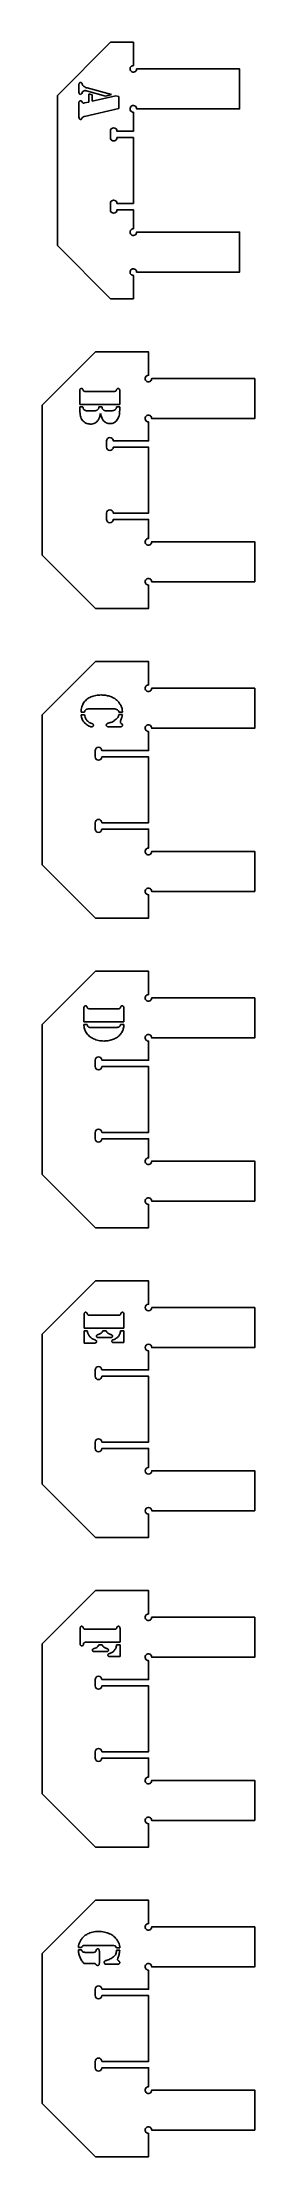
# Model space of a CAD drawing. Header units: inches. Extents: x -50 to -46, y -40.7 to -1.
import ezdxf

# ---------------------------------------------------------------- set-up
doc = ezdxf.new("R2010")
doc.units = ezdxf.units.IN
doc.layers.get('0').update_dxf_attribs({"linetype": 'CONTINUOUS'})

msp = doc.modelspace()

# ---------------------------------------------------------------- linework, layer by layer
for p, q in [((-49.309, -1.938), (-49.309, -1.798)), ((-49.245, -1.941), (-49.254, -1.96)), ((-48.812, -2.01), (-49.167, -1.913)), ((-49.151, -1.858), (-48.698, -1.982)), ((-49.125, -2.122), (-49.125, -1.969)), ((-49.125, -1.969), (-49.059, -1.984)), ((-49.059, -1.984), (-49.059, -2.107)), ((-48.698, -1.982), (-48.812, -2.01)), ((-49.309, -2.408), (-49.309, -2.134)), ((-49.204, -2.14), (-49.125, -2.122)), ((-48.559, -2.241), (-49.204, -2.394)), ((-49.059, -2.107), (-48.613, -2.006)), ((-48.613, -2.006), (-48.559, -2.02)), ((-48.559, -2.02), (-48.559, -2.241)), ((-49.292, -7.799), (-49.292, -7.54)), ((-48.542, -7.54), (-48.542, -7.799)), ((-48.542, -7.799), (-49.292, -7.799)), ((-49.292, -7.909), (-49.292, -7.844)), ((-49.292, -7.844), (-49.234, -7.844)), ((-49.192, -7.555), (-48.642, -7.555)), ((-49.149, -7.919), (-49.024, -7.919)), ((-48.932, -7.845), (-48.875, -7.845)), ((-48.811, -7.919), (-48.686, -7.919)), ((-48.602, -7.844), (-48.542, -7.844)), ((-48.542, -7.844), (-48.542, -7.907)), ((-49.203, -13.582), (-49.27, -13.582)), ((-49.27, -13.627), (-49.203, -13.627)), ((-48.653, -13.517), (-49.13, -13.517)), ((-48.525, -13.854), (-48.754, -13.854)), ((-48.49, -13.582), (-48.557, -13.582)), ((-48.557, -13.625), (-48.491, -13.625)), ((-48.517, -13.791), (-48.504, -13.798)), ((-48.49, -13.569), (-48.49, -13.582)), ((-49.215, -19.393), (-49.215, -19.134)), ((-48.465, -19.393), (-49.215, -19.393)), ((-49.215, -19.442), (-49.156, -19.442)), ((-49.115, -19.149), (-48.565, -19.149)), ((-48.526, -19.442), (-48.465, -19.442)), ((-48.465, -19.134), (-48.465, -19.393)), ((-49.058, -19.504), (-48.624, -19.504)), ((-49.211, -25.149), (-49.211, -24.89)), ((-49.111, -24.905), (-48.561, -24.905)), ((-48.461, -24.89), (-48.461, -25.149)), ((-48.461, -25.149), (-49.211, -25.149)), ((-49.211, -25.427), (-49.211, -25.198)), ((-49.211, -25.198), (-49.152, -25.198)), ((-48.725, -25.325), (-48.934, -25.325)), ((-48.861, -25.195), (-48.797, -25.195)), ((-48.525, -25.198), (-48.461, -25.198)), ((-48.461, -25.198), (-48.461, -25.419)), ((-49.017, -25.427), (-49.211, -25.427)), ((-48.461, -25.419), (-48.656, -25.419)), ((-49.286, -31.065), (-49.286, -30.787)), ((-49.186, -30.802), (-48.636, -30.802)), ((-48.536, -30.787), (-48.536, -31.046)), ((-48.536, -31.046), (-49.182, -31.046)), ((-48.8, -31.221), (-49.009, -31.221)), ((-48.936, -31.092), (-48.873, -31.092)), ((-48.536, -31.316), (-48.728, -31.316)), ((-48.601, -31.094), (-48.536, -31.094)), ((-48.536, -31.094), (-48.536, -31.316)), ((-49.258, -36.776), (-49.32, -36.776)), ((-49.32, -36.823), (-49.258, -36.823)), ((-48.679, -36.738), (-49.19, -36.738)), ((-49.19, -36.869), (-49.03, -36.869)), ((-48.925, -36.851), (-48.925, -37.07)), ((-48.541, -36.786), (-48.602, -36.786)), ((-48.601, -36.831), (-48.541, -36.831)), ((-49.026, -37.079), (-49.214, -37.079)), ((-48.578, -37.09), (-48.791, -37.09))]:
    msp.add_line(p, q)
for points in [[(-48.718, -4.144, 1), (-48.593, -4.144), (-48.285, -4.144), (-48.285, -4.503, 2.414214), (-48.223, -4.565), (-46.285, -4.565), (-46.285, -5.315), (-48.223, -5.315, 2.414214), (-48.285, -5.378), (-48.285, -5.815), (-48.715, -5.815), (-49.715, -4.815), (-49.715, -2), (-48.715, -1), (-48.285, -1), (-48.285, -1.438, 2.414214), (-48.223, -1.5), (-46.285, -1.5), (-46.285, -2.25), (-48.223, -2.25, 2.414214), (-48.285, -2.313), (-48.285, -2.671), (-48.593, -2.671, 1), (-48.718, -2.671), (-48.718, -2.79, 1), (-48.593, -2.79), (-48.285, -2.79), (-48.285, -4.026), (-48.593, -4.026, 1), (-48.718, -4.026)], [(-48.788, -9.959, 1), (-48.663, -9.959), (-48, -9.959), (-48, -10.318, 2.414216), (-47.938, -10.381), (-46, -10.381), (-46, -11.131), (-47.938, -11.131, 2.414216), (-48, -11.193), (-48, -11.631), (-49, -11.631), (-50, -10.631), (-50, -7.815), (-49, -6.815), (-48, -6.815), (-48, -7.253, 2.414216), (-47.938, -7.315), (-46, -7.315), (-46, -8.065), (-47.938, -8.065, 2.414216), (-48, -8.128), (-48, -8.487), (-48.663, -8.487, 1), (-48.788, -8.487), (-48.788, -8.605, 1), (-48.663, -8.605), (-48, -8.605), (-48, -9.841), (-48.663, -9.841, 1), (-48.788, -9.841)], [(-48.878, -15.656, 1), (-49.003, -15.656), (-49.003, -15.774, 1), (-48.878, -15.774), (-48, -15.774), (-48, -16.133, 2.414216), (-47.938, -16.196), (-46, -16.196), (-46, -16.946), (-47.938, -16.946, 2.414216), (-48, -17.008), (-48, -17.446), (-49, -17.446), (-50, -16.446), (-50, -13.631), (-49, -12.631), (-48, -12.631), (-48, -13.068, 2.414216), (-47.938, -13.131), (-46, -13.131), (-46, -13.881), (-47.938, -13.881, 2.414216), (-48, -13.943), (-48, -14.302), (-48.878, -14.302, 1), (-49.003, -14.302), (-49.003, -14.42, 1), (-48.878, -14.42), (-48, -14.42), (-48, -15.656)], [(-49.003, -20.235, 1), (-48.878, -20.235), (-48, -20.235), (-48, -21.472), (-48.878, -21.472, 1), (-49.003, -21.472), (-49.003, -21.59, 1), (-48.878, -21.59), (-48, -21.59), (-48, -21.949, 2.414215), (-47.938, -22.011), (-46, -22.011), (-46, -22.761), (-47.938, -22.761, 2.414215), (-48, -22.824), (-48, -23.261), (-49, -23.261), (-50, -22.261), (-50, -19.446), (-49, -18.446), (-48, -18.446), (-48, -18.883, 2.414215), (-47.938, -18.946), (-46, -18.946), (-46, -19.696), (-47.938, -19.696, 2.414215), (-48, -19.758), (-48, -20.117), (-48.878, -20.117, 1), (-49.003, -20.117)], [(-48.878, -25.933, 1), (-49.003, -25.933), (-49.003, -26.051, 1), (-48.878, -26.051), (-48, -26.051), (-48, -27.287), (-48.878, -27.287, 1), (-49.003, -27.287), (-49.003, -27.405, 1), (-48.878, -27.405), (-48, -27.405), (-48, -27.764, 2.414213), (-47.938, -27.826), (-46, -27.826), (-46, -28.576), (-47.938, -28.576, 2.414213), (-48, -28.639), (-48, -29.076), (-49, -29.076), (-50, -28.076), (-50, -25.261), (-49, -24.261), (-48, -24.261), (-48, -24.699, 2.414213), (-47.938, -24.761), (-46, -24.761), (-46, -25.511), (-47.938, -25.511, 2.414213), (-48, -25.574), (-48, -25.933)], [(-48.878, -31.748, 1), (-49.003, -31.748), (-49.003, -31.866, 1), (-48.878, -31.866), (-48, -31.866), (-48, -33.102), (-48.878, -33.102, 1), (-49.003, -33.102), (-49.003, -33.22, 1), (-48.878, -33.22), (-48, -33.22), (-48, -33.579, 2.414214), (-47.938, -33.642), (-46, -33.642), (-46, -34.392), (-47.938, -34.392, 2.414214), (-48, -34.454), (-48, -34.892), (-49, -34.892), (-50, -33.892), (-50, -31.076), (-49, -30.076), (-48, -30.076), (-48, -30.514, 2.414214), (-47.938, -30.576), (-46, -30.576), (-46, -31.326), (-47.938, -31.326, 2.414214), (-48, -31.389), (-48, -31.748)], [(-48.878, -37.563, 1), (-49.003, -37.563), (-49.003, -37.681, 1), (-48.878, -37.681), (-48, -37.681), (-48, -38.917), (-48.878, -38.917, 1), (-49.003, -38.917), (-49.003, -39.036, 1), (-48.878, -39.036), (-48, -39.036), (-48, -39.394, 2.414215), (-47.938, -39.457), (-46, -39.457), (-46, -40.207), (-47.938, -40.207, 2.414215), (-48, -40.269), (-48, -40.707), (-49, -40.707), (-50, -39.707), (-50, -36.892), (-49, -35.892), (-48, -35.892), (-48, -36.329, 2.414215), (-47.938, -36.392), (-46, -36.392), (-46, -37.142), (-47.938, -37.142, 2.414215), (-48, -37.204), (-48, -37.563)]]:
    msp.add_lwpolyline(points, format="xyb", close=True)
for points, knots in [([(-49.309, -1.798), (-49.309, -1.792), (-49.308, -1.781), (-49.303, -1.771), (-49.3, -1.766)], [0, 0, 0, 0, 0.04654465, 0.08549755, 0.08549755, 0.08549755, 0.08549755]), ([(-49.281, -1.978), (-49.289, -1.975), (-49.308, -1.97), (-49.308, -1.949), (-49.309, -1.938)], [0, 0, 0, 0, 0.0582036, 0.1365791, 0.1365791, 0.1365791, 0.1365791]), ([(-49.3, -1.766), (-49.297, -1.763), (-49.291, -1.756), (-49.282, -1.755), (-49.277, -1.754)], [0, 0, 0, 0, 0.03411823, 0.06861275, 0.06861275, 0.06861275, 0.06861275]), ([(-49.254, -1.96), (-49.257, -1.965), (-49.263, -1.976), (-49.275, -1.977), (-49.281, -1.978)], [0, 0, 0, 0, 0.04440925, 0.08783174, 0.08783174, 0.08783174, 0.08783174]), ([(-49.277, -1.754), (-49.272, -1.756), (-49.259, -1.759), (-49.254, -1.771), (-49.25, -1.778)], [0, 0, 0, 0, 0.04004312, 0.09501025, 0.09501025, 0.09501025, 0.09501025]), ([(-49.25, -1.778), (-49.248, -1.785), (-49.242, -1.797), (-49.236, -1.807), (-49.233, -1.812)], [0, 0, 0, 0, 0.05516449, 0.09597622, 0.09597622, 0.09597622, 0.09597622]), ([(-49.196, -1.908), (-49.206, -1.91), (-49.228, -1.912), (-49.239, -1.931), (-49.245, -1.941)], [0, 0, 0, 0, 0.0781235, 0.1577349, 0.1577349, 0.1577349, 0.1577349]), ([(-49.233, -1.812), (-49.23, -1.815), (-49.223, -1.823), (-49.215, -1.829), (-49.211, -1.832)], [0, 0, 0, 0, 0.03582746, 0.0762345, 0.0762345, 0.0762345, 0.0762345]), ([(-49.211, -1.832), (-49.202, -1.837), (-49.183, -1.848), (-49.162, -1.854), (-49.151, -1.858)], [0, 0, 0, 0, 0.0755474, 0.1656888, 0.1656888, 0.1656888, 0.1656888]), ([(-49.167, -1.913), (-49.172, -1.911), (-49.181, -1.909), (-49.191, -1.908), (-49.196, -1.908)], [0, 0, 0, 0, 0.03860053, 0.07360218, 0.07360218, 0.07360218, 0.07360218]), ([(-49.309, -2.134), (-49.308, -2.129), (-49.308, -2.119), (-49.303, -2.111), (-49.301, -2.108)], [0, 0, 0, 0, 0.03801943, 0.07102379, 0.07102379, 0.07102379, 0.07102379]), ([(-49.301, -2.108), (-49.298, -2.105), (-49.292, -2.099), (-49.284, -2.098), (-49.28, -2.098)], [0, 0, 0, 0, 0.03015976, 0.06098623, 0.06098623, 0.06098623, 0.06098623]), ([(-49.28, -2.098), (-49.276, -2.098), (-49.27, -2.098), (-49.265, -2.101), (-49.263, -2.102)], [0, 0, 0, 0, 0.0245821, 0.04393278, 0.04393278, 0.04393278, 0.04393278]), ([(-49.263, -2.102), (-49.261, -2.104), (-49.255, -2.11), (-49.252, -2.117), (-49.249, -2.122)], [0, 0, 0, 0, 0.02399317, 0.06139075, 0.06139075, 0.06139075, 0.06139075]), ([(-49.249, -2.122), (-49.248, -2.125), (-49.245, -2.131), (-49.24, -2.135), (-49.237, -2.137)], [0, 0, 0, 0, 0.02788594, 0.05009531, 0.05009531, 0.05009531, 0.05009531]), ([(-49.237, -2.137), (-49.235, -2.139), (-49.23, -2.141), (-49.224, -2.141), (-49.221, -2.142)], [0, 0, 0, 0, 0.02061759, 0.04381355, 0.04381355, 0.04381355, 0.04381355]), ([(-49.221, -2.142), (-49.218, -2.142), (-49.212, -2.141), (-49.207, -2.14), (-49.204, -2.14)], [0, 0, 0, 0, 0.02235432, 0.04214346, 0.04214346, 0.04214346, 0.04214346]), ([(-49.28, -2.451), (-49.288, -2.448), (-49.308, -2.442), (-49.308, -2.421), (-49.309, -2.408)], [0, 0, 0, 0, 0.060853, 0.1444875, 0.1444875, 0.1444875, 0.1444875]), ([(-49.264, -2.445), (-49.266, -2.447), (-49.271, -2.451), (-49.277, -2.451), (-49.28, -2.451)], [0, 0, 0, 0, 0.02094557, 0.04492601, 0.04492601, 0.04492601, 0.04492601]), ([(-49.252, -2.426), (-49.253, -2.43), (-49.256, -2.437), (-49.262, -2.443), (-49.264, -2.445)], [0, 0, 0, 0, 0.03432729, 0.05917544, 0.05917544, 0.05917544, 0.05917544]), ([(-49.235, -2.404), (-49.238, -2.406), (-49.246, -2.412), (-49.249, -2.421), (-49.252, -2.426)], [0, 0, 0, 0, 0.03144962, 0.07188154, 0.07188154, 0.07188154, 0.07188154]), ([(-49.204, -2.394), (-49.21, -2.395), (-49.22, -2.398), (-49.23, -2.402), (-49.235, -2.404)], [0, 0, 0, 0, 0.04251002, 0.08081454, 0.08081454, 0.08081454, 0.08081454]), ([(-49.292, -7.54), (-49.291, -7.535), (-49.291, -7.524), (-49.286, -7.514), (-49.284, -7.51)], [0, 0, 0, 0, 0.04473357, 0.08060505, 0.08060505, 0.08060505, 0.08060505]), ([(-49.284, -7.51), (-49.281, -7.507), (-49.276, -7.501), (-49.267, -7.5), (-49.263, -7.499)], [0, 0, 0, 0, 0.03064087, 0.06225936, 0.06225936, 0.06225936, 0.06225936]), ([(-49.263, -7.499), (-49.256, -7.5), (-49.242, -7.502), (-49.236, -7.515), (-49.233, -7.521)], [0, 0, 0, 0, 0.04946034, 0.09977946, 0.09977946, 0.09977946, 0.09977946]), ([(-49.233, -7.521), (-49.232, -7.526), (-49.229, -7.533), (-49.227, -7.54), (-49.226, -7.542)], [0, 0, 0, 0, 0.0385066, 0.05694399, 0.05694399, 0.05694399, 0.05694399]), ([(-49.226, -7.542), (-49.225, -7.543), (-49.224, -7.546), (-49.221, -7.548), (-49.22, -7.549)], [0, 0, 0, 0, 0.0097349, 0.02289403, 0.02289403, 0.02289403, 0.02289403]), ([(-48.614, -7.549), (-48.612, -7.548), (-48.61, -7.546), (-48.608, -7.543), (-48.607, -7.542)], [0, 0, 0, 0, 0.01315913, 0.02289403, 0.02289403, 0.02289403, 0.02289403]), ([(-48.607, -7.542), (-48.606, -7.54), (-48.604, -7.533), (-48.601, -7.526), (-48.6, -7.521)], [0, 0, 0, 0, 0.01843736, 0.05694395, 0.05694395, 0.05694395, 0.05694395]), ([(-48.6, -7.521), (-48.597, -7.515), (-48.591, -7.502), (-48.577, -7.5), (-48.57, -7.499)], [0, 0, 0, 0, 0.05031923, 0.09977963, 0.09977963, 0.09977963, 0.09977963]), ([(-48.57, -7.499), (-48.566, -7.5), (-48.557, -7.501), (-48.552, -7.507), (-48.549, -7.51)], [0, 0, 0, 0, 0.03161837, 0.06225916, 0.06225916, 0.06225916, 0.06225916]), ([(-48.549, -7.51), (-48.547, -7.514), (-48.542, -7.524), (-48.542, -7.535), (-48.542, -7.54)], [0, 0, 0, 0, 0.03587154, 0.0806051, 0.0806051, 0.0806051, 0.0806051]), ([(-49.28, -8.022), (-49.284, -8.006), (-49.291, -7.968), (-49.291, -7.93), (-49.292, -7.909)], [0, 0, 0, 0, 0.128284, 0.2887636, 0.2887636, 0.2887636, 0.2887636]), ([(-49.234, -7.844), (-49.233, -7.85), (-49.232, -7.862), (-49.229, -7.873), (-49.228, -7.878)], [0, 0, 0, 0, 0.05026519, 0.08957378, 0.08957378, 0.08957378, 0.08957378]), ([(-49.228, -7.878), (-49.226, -7.883), (-49.222, -7.891), (-49.215, -7.898), (-49.212, -7.901)], [0, 0, 0, 0, 0.03425503, 0.07021255, 0.07021255, 0.07021255, 0.07021255]), ([(-49.22, -7.549), (-49.216, -7.551), (-49.207, -7.555), (-49.197, -7.555), (-49.192, -7.555)], [0, 0, 0, 0, 0.03156544, 0.07398956, 0.07398956, 0.07398956, 0.07398956]), ([(-49.212, -7.901), (-49.203, -7.906), (-49.184, -7.918), (-49.161, -7.919), (-49.149, -7.919)], [0, 0, 0, 0, 0.0744411, 0.1696919, 0.1696919, 0.1696919, 0.1696919]), ([(-49.024, -7.919), (-49.016, -7.919), (-49.001, -7.919), (-48.987, -7.916), (-48.981, -7.914)], [0, 0, 0, 0, 0.0621751, 0.1097669, 0.1097669, 0.1097669, 0.1097669]), ([(-48.981, -7.914), (-48.976, -7.912), (-48.966, -7.908), (-48.957, -7.901), (-48.953, -7.897)], [0, 0, 0, 0, 0.04098863, 0.08430741, 0.08430741, 0.08430741, 0.08430741]), ([(-48.953, -7.897), (-48.95, -7.894), (-48.944, -7.888), (-48.941, -7.88), (-48.939, -7.877)], [0, 0, 0, 0, 0.03288754, 0.06348947, 0.06348947, 0.06348947, 0.06348947]), ([(-48.939, -7.877), (-48.937, -7.872), (-48.934, -7.862), (-48.933, -7.851), (-48.932, -7.845)], [0, 0, 0, 0, 0.03532357, 0.08172883, 0.08172883, 0.08172883, 0.08172883]), ([(-48.875, -7.845), (-48.874, -7.851), (-48.873, -7.862), (-48.87, -7.873), (-48.869, -7.877)], [0, 0, 0, 0, 0.04621879, 0.08159107, 0.08159107, 0.08159107, 0.08159107]), ([(-48.869, -7.877), (-48.868, -7.881), (-48.864, -7.888), (-48.859, -7.894), (-48.856, -7.898)], [0, 0, 0, 0, 0.0302787, 0.06175196, 0.06175196, 0.06175196, 0.06175196]), ([(-48.856, -7.898), (-48.853, -7.9), (-48.847, -7.906), (-48.839, -7.91), (-48.835, -7.912)], [0, 0, 0, 0, 0.031675, 0.06651283, 0.06651283, 0.06651283, 0.06651283]), ([(-48.835, -7.912), (-48.831, -7.914), (-48.823, -7.918), (-48.815, -7.919), (-48.811, -7.919)], [0, 0, 0, 0, 0.03422077, 0.06393265, 0.06393265, 0.06393265, 0.06393265]), ([(-48.686, -7.919), (-48.68, -7.919), (-48.67, -7.918), (-48.66, -7.916), (-48.654, -7.914)], [0, 0, 0, 0, 0.03868126, 0.08006581, 0.08006581, 0.08006581, 0.08006581]), ([(-48.654, -7.914), (-48.65, -7.912), (-48.64, -7.91), (-48.633, -7.904), (-48.629, -7.902)], [0, 0, 0, 0, 0.03936593, 0.0720665, 0.0720665, 0.0720665, 0.0720665]), ([(-48.642, -7.555), (-48.636, -7.555), (-48.626, -7.555), (-48.617, -7.551), (-48.614, -7.549)], [0, 0, 0, 0, 0.04242424, 0.07398968, 0.07398968, 0.07398968, 0.07398968]), ([(-48.629, -7.902), (-48.625, -7.899), (-48.617, -7.892), (-48.613, -7.883), (-48.61, -7.879)], [0, 0, 0, 0, 0.0395972, 0.0764327, 0.0764327, 0.0764327, 0.0764327]), ([(-48.61, -7.879), (-48.608, -7.874), (-48.604, -7.862), (-48.603, -7.85), (-48.602, -7.844)], [0, 0, 0, 0, 0.04065747, 0.09136384, 0.09136384, 0.09136384, 0.09136384]), ([(-48.542, -7.907), (-48.543, -7.945), (-48.545, -8.013), (-48.578, -8.072), (-48.593, -8.098)], [0, 0, 0, 0, 0.2824271, 0.5099546, 0.5099546, 0.5099546, 0.5099546]), ([(-49.242, -8.101), (-49.25, -8.089), (-49.267, -8.064), (-49.276, -8.036), (-49.28, -8.022)], [0, 0, 0, 0, 0.1124482, 0.2242777, 0.2242777, 0.2242777, 0.2242777]), ([(-49.095, -8.17), (-49.124, -8.168), (-49.182, -8.162), (-49.222, -8.121), (-49.242, -8.101)], [0, 0, 0, 0, 0.2169809, 0.424442, 0.424442, 0.424442, 0.424442]), ([(-49.008, -8.151), (-49.022, -8.156), (-49.049, -8.168), (-49.079, -8.169), (-49.095, -8.17)], [0, 0, 0, 0, 0.1105771, 0.2268991, 0.2268991, 0.2268991, 0.2268991]), ([(-48.946, -8.094), (-48.954, -8.106), (-48.971, -8.129), (-48.996, -8.143), (-49.008, -8.151)], [0, 0, 0, 0, 0.1079523, 0.2154187, 0.2154187, 0.2154187, 0.2154187]), ([(-48.922, -8.046), (-48.926, -8.055), (-48.932, -8.072), (-48.941, -8.087), (-48.946, -8.094)], [0, 0, 0, 0, 0.0697534, 0.1363335, 0.1363335, 0.1363335, 0.1363335]), ([(-48.903, -7.97), (-48.906, -7.985), (-48.911, -8.01), (-48.919, -8.036), (-48.922, -8.046)], [0, 0, 0, 0, 0.1138526, 0.199473, 0.199473, 0.199473, 0.199473]), ([(-48.881, -8.049), (-48.884, -8.038), (-48.893, -8.012), (-48.9, -7.985), (-48.903, -7.97)], [0, 0, 0, 0, 0.0903627, 0.209086, 0.209086, 0.209086, 0.209086]), ([(-48.852, -8.099), (-48.858, -8.091), (-48.869, -8.076), (-48.877, -8.058), (-48.881, -8.049)], [0, 0, 0, 0, 0.0712305, 0.1455129, 0.1455129, 0.1455129, 0.1455129]), ([(-48.795, -8.144), (-48.806, -8.138), (-48.828, -8.126), (-48.844, -8.108), (-48.852, -8.099)], [0, 0, 0, 0, 0.0933278, 0.1854781, 0.1854781, 0.1854781, 0.1854781]), ([(-48.723, -8.16), (-48.735, -8.16), (-48.761, -8.158), (-48.784, -8.149), (-48.795, -8.144)], [0, 0, 0, 0, 0.0954576, 0.189963, 0.189963, 0.189963, 0.189963]), ([(-48.65, -8.144), (-48.662, -8.149), (-48.685, -8.158), (-48.71, -8.16), (-48.723, -8.16)], [0, 0, 0, 0, 0.0936753, 0.1898081, 0.1898081, 0.1898081, 0.1898081]), ([(-48.593, -8.098), (-48.601, -8.108), (-48.618, -8.126), (-48.64, -8.138), (-48.65, -8.144)], [0, 0, 0, 0, 0.0947419, 0.1878664, 0.1878664, 0.1878664, 0.1878664]), ([(-49.27, -13.582), (-49.268, -13.548), (-49.264, -13.482), (-49.231, -13.424), (-49.215, -13.397)], [0, 0, 0, 0, 0.2553961, 0.4971063, 0.4971063, 0.4971063, 0.4971063]), ([(-49.215, -13.397), (-49.197, -13.375), (-49.16, -13.331), (-49.109, -13.305), (-49.083, -13.292)], [0, 0, 0, 0, 0.2121336, 0.4309322, 0.4309322, 0.4309322, 0.4309322]), ([(-49.083, -13.292), (-49.053, -13.282), (-48.99, -13.26), (-48.923, -13.258), (-48.887, -13.257)], [0, 0, 0, 0, 0.2389834, 0.5080421, 0.5080421, 0.5080421, 0.5080421]), ([(-48.887, -13.257), (-48.86, -13.258), (-48.808, -13.26), (-48.757, -13.273), (-48.732, -13.28)], [0, 0, 0, 0, 0.2040981, 0.3982972, 0.3982972, 0.3982972, 0.3982972]), ([(-48.732, -13.28), (-48.709, -13.288), (-48.665, -13.304), (-48.627, -13.332), (-48.608, -13.346)], [0, 0, 0, 0, 0.1843137, 0.3597054, 0.3597054, 0.3597054, 0.3597054]), ([(-48.608, -13.346), (-48.591, -13.361), (-48.557, -13.392), (-48.534, -13.432), (-48.522, -13.451)], [0, 0, 0, 0, 0.1730677, 0.3464285, 0.3464285, 0.3464285, 0.3464285]), ([(-48.522, -13.451), (-48.513, -13.471), (-48.495, -13.508), (-48.491, -13.55), (-48.49, -13.569)], [0, 0, 0, 0, 0.1646634, 0.3128134, 0.3128134, 0.3128134, 0.3128134]), ([(-49.25, -13.713), (-49.255, -13.699), (-49.266, -13.672), (-49.269, -13.642), (-49.27, -13.627)], [0, 0, 0, 0, 0.1088438, 0.225173, 0.225173, 0.225173, 0.225173]), ([(-49.196, -13.787), (-49.208, -13.775), (-49.229, -13.753), (-49.243, -13.726), (-49.25, -13.713)], [0, 0, 0, 0, 0.1230866, 0.2342948, 0.2342948, 0.2342948, 0.2342948]), ([(-49.197, -13.555), (-49.198, -13.559), (-49.201, -13.567), (-49.202, -13.577), (-49.203, -13.582)], [0, 0, 0, 0, 0.03127917, 0.07048554, 0.07048554, 0.07048554, 0.07048554]), ([(-49.203, -13.627), (-49.201, -13.642), (-49.195, -13.674), (-49.179, -13.702), (-49.171, -13.717)], [0, 0, 0, 0, 0.1143634, 0.2449667, 0.2449667, 0.2449667, 0.2449667]), ([(-49.181, -13.536), (-49.184, -13.539), (-49.191, -13.544), (-49.195, -13.552), (-49.197, -13.555)], [0, 0, 0, 0, 0.03318833, 0.06231743, 0.06231743, 0.06231743, 0.06231743]), ([(-49.132, -13.836), (-49.143, -13.829), (-49.167, -13.815), (-49.186, -13.797), (-49.196, -13.787)], [0, 0, 0, 0, 0.101914, 0.2064029, 0.2064029, 0.2064029, 0.2064029]), ([(-49.157, -13.523), (-49.162, -13.525), (-49.17, -13.528), (-49.177, -13.534), (-49.181, -13.536)], [0, 0, 0, 0, 0.0362966, 0.06992621, 0.06992621, 0.06992621, 0.06992621]), ([(-49.171, -13.717), (-49.165, -13.725), (-49.153, -13.742), (-49.136, -13.755), (-49.128, -13.762)], [0, 0, 0, 0, 0.0769454, 0.1581472, 0.1581472, 0.1581472, 0.1581472]), ([(-49.13, -13.517), (-49.135, -13.518), (-49.144, -13.518), (-49.153, -13.521), (-49.157, -13.523)], [0, 0, 0, 0, 0.03313734, 0.06924901, 0.06924901, 0.06924901, 0.06924901]), ([(-49.072, -13.855), (-49.081, -13.854), (-49.102, -13.851), (-49.121, -13.841), (-49.132, -13.836)], [0, 0, 0, 0, 0.0704672, 0.1606977, 0.1606977, 0.1606977, 0.1606977]), ([(-49.128, -13.762), (-49.119, -13.768), (-49.101, -13.781), (-49.08, -13.788), (-49.069, -13.792)], [0, 0, 0, 0, 0.0835093, 0.1672501, 0.1672501, 0.1672501, 0.1672501]), ([(-49.047, -13.846), (-49.051, -13.849), (-49.058, -13.854), (-49.067, -13.855), (-49.072, -13.855)], [0, 0, 0, 0, 0.03285037, 0.06783971, 0.06783971, 0.06783971, 0.06783971]), ([(-49.069, -13.792), (-49.064, -13.793), (-49.055, -13.796), (-49.048, -13.802), (-49.044, -13.805)], [0, 0, 0, 0, 0.04110891, 0.07193605, 0.07193605, 0.07193605, 0.07193605]), ([(-49.037, -13.824), (-49.037, -13.828), (-49.038, -13.837), (-49.044, -13.843), (-49.047, -13.846)], [0, 0, 0, 0, 0.03133901, 0.06274027, 0.06274027, 0.06274027, 0.06274027]), ([(-49.044, -13.805), (-49.042, -13.807), (-49.038, -13.813), (-49.037, -13.82), (-49.037, -13.824)], [0, 0, 0, 0, 0.02598421, 0.05411891, 0.05411891, 0.05411891, 0.05411891]), ([(-48.795, -13.821), (-48.795, -13.817), (-48.794, -13.809), (-48.789, -13.803), (-48.787, -13.8)], [0, 0, 0, 0, 0.03066069, 0.05925892, 0.05925892, 0.05925892, 0.05925892]), ([(-48.785, -13.844), (-48.788, -13.841), (-48.794, -13.834), (-48.795, -13.825), (-48.795, -13.821)], [0, 0, 0, 0, 0.03281339, 0.06381066, 0.06381066, 0.06381066, 0.06381066]), ([(-48.787, -13.8), (-48.783, -13.798), (-48.775, -13.792), (-48.765, -13.789), (-48.759, -13.787)], [0, 0, 0, 0, 0.03382456, 0.07829055, 0.07829055, 0.07829055, 0.07829055]), ([(-48.754, -13.854), (-48.76, -13.854), (-48.772, -13.853), (-48.781, -13.847), (-48.785, -13.844)], [0, 0, 0, 0, 0.04855626, 0.08637933, 0.08637933, 0.08637933, 0.08637933]), ([(-48.759, -13.787), (-48.746, -13.784), (-48.723, -13.777), (-48.701, -13.769), (-48.691, -13.765)], [0, 0, 0, 0, 0.1025632, 0.1823976, 0.1823976, 0.1823976, 0.1823976]), ([(-48.691, -13.765), (-48.675, -13.757), (-48.644, -13.742), (-48.618, -13.721), (-48.606, -13.711)], [0, 0, 0, 0, 0.1361126, 0.2555816, 0.2555816, 0.2555816, 0.2555816]), ([(-48.585, -13.533), (-48.595, -13.529), (-48.616, -13.518), (-48.64, -13.518), (-48.653, -13.517)], [0, 0, 0, 0, 0.0789859, 0.1782419, 0.1782419, 0.1782419, 0.1782419]), ([(-48.606, -13.711), (-48.6, -13.704), (-48.587, -13.692), (-48.577, -13.677), (-48.572, -13.67)], [0, 0, 0, 0, 0.0714406, 0.1346527, 0.1346527, 0.1346527, 0.1346527]), ([(-48.557, -13.582), (-48.559, -13.572), (-48.563, -13.553), (-48.578, -13.54), (-48.585, -13.533)], [0, 0, 0, 0, 0.0759098, 0.1460033, 0.1460033, 0.1460033, 0.1460033]), ([(-48.572, -13.67), (-48.569, -13.663), (-48.562, -13.649), (-48.559, -13.633), (-48.557, -13.625)], [0, 0, 0, 0, 0.0597286, 0.1213017, 0.1213017, 0.1213017, 0.1213017]), ([(-48.521, -13.73), (-48.524, -13.737), (-48.528, -13.749), (-48.53, -13.762), (-48.531, -13.767)], [0, 0, 0, 0, 0.06223366, 0.09837145, 0.09837145, 0.09837145, 0.09837145]), ([(-48.531, -13.767), (-48.53, -13.772), (-48.529, -13.782), (-48.521, -13.788), (-48.517, -13.791)], [0, 0, 0, 0, 0.03672589, 0.07423886, 0.07423886, 0.07423886, 0.07423886]), ([(-48.499, -13.846), (-48.503, -13.848), (-48.51, -13.853), (-48.52, -13.854), (-48.525, -13.854)], [0, 0, 0, 0, 0.03146553, 0.06983081, 0.06983081, 0.06983081, 0.06983081]), ([(-48.5, -13.669), (-48.503, -13.677), (-48.509, -13.697), (-48.517, -13.717), (-48.521, -13.73)], [0, 0, 0, 0, 0.0629458, 0.1630909, 0.1630909, 0.1630909, 0.1630909]), ([(-48.504, -13.798), (-48.5, -13.801), (-48.491, -13.807), (-48.491, -13.818), (-48.49, -13.823)], [0, 0, 0, 0, 0.03479411, 0.07441703, 0.07441703, 0.07441703, 0.07441703]), ([(-48.491, -13.625), (-48.492, -13.633), (-48.495, -13.648), (-48.499, -13.662), (-48.5, -13.669)], [0, 0, 0, 0, 0.0629911, 0.1135098, 0.1135098, 0.1135098, 0.1135098]), ([(-48.49, -13.823), (-48.491, -13.828), (-48.491, -13.836), (-48.497, -13.843), (-48.499, -13.846)], [0, 0, 0, 0, 0.03378448, 0.06354197, 0.06354197, 0.06354197, 0.06354197]), ([(-49.215, -19.134), (-49.215, -19.128), (-49.214, -19.117), (-49.21, -19.108), (-49.207, -19.104)], [0, 0, 0, 0, 0.04473357, 0.08060505, 0.08060505, 0.08060505, 0.08060505]), ([(-49.206, -19.526), (-49.209, -19.514), (-49.214, -19.486), (-49.215, -19.458), (-49.215, -19.442)], [0, 0, 0, 0, 0.0958521, 0.2158296, 0.2158296, 0.2158296, 0.2158296]), ([(-49.207, -19.104), (-49.205, -19.1), (-49.199, -19.094), (-49.191, -19.093), (-49.186, -19.093)], [0, 0, 0, 0, 0.03064087, 0.06225936, 0.06225936, 0.06225936, 0.06225936]), ([(-49.186, -19.093), (-49.179, -19.094), (-49.166, -19.096), (-49.16, -19.108), (-49.157, -19.115)], [0, 0, 0, 0, 0.04946034, 0.09977946, 0.09977946, 0.09977946, 0.09977946]), ([(-49.157, -19.115), (-49.155, -19.12), (-49.153, -19.127), (-49.15, -19.134), (-49.149, -19.136)], [0, 0, 0, 0, 0.0385066, 0.05694399, 0.05694399, 0.05694399, 0.05694399]), ([(-49.156, -19.442), (-49.154, -19.448), (-49.151, -19.459), (-49.146, -19.47), (-49.145, -19.474)], [0, 0, 0, 0, 0.05183288, 0.08640098, 0.08640098, 0.08640098, 0.08640098]), ([(-49.149, -19.136), (-49.149, -19.137), (-49.147, -19.14), (-49.144, -19.141), (-49.143, -19.142)], [0, 0, 0, 0, 0.0097349, 0.02289403, 0.02289403, 0.02289403, 0.02289403]), ([(-49.143, -19.142), (-49.139, -19.144), (-49.13, -19.149), (-49.121, -19.149), (-49.115, -19.149)], [0, 0, 0, 0, 0.03156544, 0.07398956, 0.07398956, 0.07398956, 0.07398956]), ([(-48.565, -19.149), (-48.559, -19.149), (-48.549, -19.149), (-48.541, -19.144), (-48.537, -19.142)], [0, 0, 0, 0, 0.04242424, 0.07398968, 0.07398968, 0.07398968, 0.07398968]), ([(-48.538, -19.475), (-48.536, -19.47), (-48.53, -19.46), (-48.527, -19.448), (-48.526, -19.442)], [0, 0, 0, 0, 0.03807341, 0.08954552, 0.08954552, 0.08954552, 0.08954552]), ([(-48.537, -19.142), (-48.535, -19.141), (-48.533, -19.14), (-48.531, -19.137), (-48.531, -19.136)], [0, 0, 0, 0, 0.01315913, 0.02289403, 0.02289403, 0.02289403, 0.02289403]), ([(-48.531, -19.136), (-48.53, -19.134), (-48.527, -19.127), (-48.525, -19.12), (-48.523, -19.115)], [0, 0, 0, 0, 0.01843736, 0.05694395, 0.05694395, 0.05694395, 0.05694395]), ([(-48.523, -19.115), (-48.52, -19.108), (-48.514, -19.096), (-48.5, -19.094), (-48.493, -19.093)], [0, 0, 0, 0, 0.05031923, 0.09977963, 0.09977963, 0.09977963, 0.09977963]), ([(-48.493, -19.093), (-48.489, -19.093), (-48.481, -19.094), (-48.475, -19.1), (-48.472, -19.104)], [0, 0, 0, 0, 0.03161837, 0.06225916, 0.06225916, 0.06225916, 0.06225916]), ([(-48.472, -19.104), (-48.47, -19.108), (-48.465, -19.117), (-48.465, -19.128), (-48.465, -19.134)], [0, 0, 0, 0, 0.03587154, 0.0806051, 0.0806051, 0.0806051, 0.0806051]), ([(-48.465, -19.442), (-48.465, -19.451), (-48.465, -19.467), (-48.466, -19.484), (-48.467, -19.491)], [0, 0, 0, 0, 0.068399, 0.1257717, 0.1257717, 0.1257717, 0.1257717]), ([(-49.173, -19.596), (-49.18, -19.584), (-49.194, -19.562), (-49.202, -19.537), (-49.206, -19.526)], [0, 0, 0, 0, 0.1051405, 0.1959597, 0.1959597, 0.1959597, 0.1959597]), ([(-49.036, -19.714), (-49.063, -19.699), (-49.117, -19.669), (-49.155, -19.62), (-49.173, -19.596)], [0, 0, 0, 0, 0.235126, 0.4642393, 0.4642393, 0.4642393, 0.4642393]), ([(-49.145, -19.474), (-49.143, -19.477), (-49.139, -19.483), (-49.132, -19.487), (-49.129, -19.49)], [0, 0, 0, 0, 0.02679574, 0.05622, 0.05622, 0.05622, 0.05622]), ([(-49.129, -19.49), (-49.125, -19.492), (-49.116, -19.497), (-49.107, -19.5), (-49.102, -19.501)], [0, 0, 0, 0, 0.03707645, 0.07515705, 0.07515705, 0.07515705, 0.07515705]), ([(-49.102, -19.501), (-49.096, -19.502), (-49.081, -19.504), (-49.066, -19.504), (-49.058, -19.504)], [0, 0, 0, 0, 0.047625, 0.1127235, 0.1127235, 0.1127235, 0.1127235]), ([(-48.837, -19.755), (-48.873, -19.753), (-48.941, -19.751), (-49.005, -19.726), (-49.036, -19.714)], [0, 0, 0, 0, 0.2700988, 0.5198364, 0.5198364, 0.5198364, 0.5198364]), ([(-48.657, -19.722), (-48.685, -19.732), (-48.743, -19.751), (-48.805, -19.754), (-48.837, -19.755)], [0, 0, 0, 0, 0.2263035, 0.4672285, 0.4672285, 0.4672285, 0.4672285]), ([(-48.526, -19.626), (-48.545, -19.647), (-48.581, -19.688), (-48.631, -19.711), (-48.657, -19.722)], [0, 0, 0, 0, 0.204779, 0.4150949, 0.4150949, 0.4150949, 0.4150949]), ([(-48.624, -19.504), (-48.612, -19.504), (-48.59, -19.503), (-48.57, -19.496), (-48.56, -19.492)], [0, 0, 0, 0, 0.0917054, 0.1655315, 0.1655315, 0.1655315, 0.1655315]), ([(-48.56, -19.492), (-48.556, -19.49), (-48.547, -19.486), (-48.541, -19.478), (-48.538, -19.475)], [0, 0, 0, 0, 0.03943199, 0.07323942, 0.07323942, 0.07323942, 0.07323942]), ([(-48.467, -19.491), (-48.472, -19.515), (-48.482, -19.564), (-48.511, -19.605), (-48.526, -19.626)], [0, 0, 0, 0, 0.1807887, 0.3787334, 0.3787334, 0.3787334, 0.3787334]), ([(-49.211, -24.89), (-49.211, -24.884), (-49.211, -24.873), (-49.206, -24.864), (-49.204, -24.859)], [0, 0, 0, 0, 0.04473357, 0.08060505, 0.08060505, 0.08060505, 0.08060505]), ([(-49.204, -24.859), (-49.201, -24.856), (-49.195, -24.85), (-49.187, -24.849), (-49.182, -24.849)], [0, 0, 0, 0, 0.03064087, 0.06225936, 0.06225936, 0.06225936, 0.06225936]), ([(-49.182, -24.849), (-49.176, -24.85), (-49.162, -24.852), (-49.156, -24.864), (-49.153, -24.871)], [0, 0, 0, 0, 0.04946034, 0.09977946, 0.09977946, 0.09977946, 0.09977946]), ([(-49.153, -24.871), (-49.151, -24.875), (-49.149, -24.883), (-49.146, -24.89), (-49.145, -24.892)], [0, 0, 0, 0, 0.0385066, 0.05694399, 0.05694399, 0.05694399, 0.05694399]), ([(-49.145, -24.892), (-49.145, -24.893), (-49.143, -24.895), (-49.141, -24.897), (-49.139, -24.898)], [0, 0, 0, 0, 0.0097349, 0.02289403, 0.02289403, 0.02289403, 0.02289403]), ([(-49.139, -24.898), (-49.135, -24.9), (-49.127, -24.905), (-49.117, -24.905), (-49.111, -24.905)], [0, 0, 0, 0, 0.03156544, 0.07398956, 0.07398956, 0.07398956, 0.07398956]), ([(-48.561, -24.905), (-48.555, -24.905), (-48.545, -24.905), (-48.537, -24.9), (-48.533, -24.898)], [0, 0, 0, 0, 0.04242424, 0.07398968, 0.07398968, 0.07398968, 0.07398968]), ([(-48.533, -24.898), (-48.532, -24.897), (-48.529, -24.895), (-48.527, -24.893), (-48.527, -24.892)], [0, 0, 0, 0, 0.01315913, 0.02289403, 0.02289403, 0.02289403, 0.02289403]), ([(-48.527, -24.892), (-48.526, -24.89), (-48.523, -24.883), (-48.521, -24.875), (-48.519, -24.871)], [0, 0, 0, 0, 0.01843736, 0.05694395, 0.05694395, 0.05694395, 0.05694395]), ([(-48.519, -24.871), (-48.516, -24.864), (-48.51, -24.852), (-48.496, -24.85), (-48.49, -24.849)], [0, 0, 0, 0, 0.05031923, 0.09977963, 0.09977963, 0.09977963, 0.09977963]), ([(-48.49, -24.849), (-48.485, -24.849), (-48.477, -24.85), (-48.471, -24.856), (-48.468, -24.859)], [0, 0, 0, 0, 0.03161837, 0.06225916, 0.06225916, 0.06225916, 0.06225916]), ([(-48.468, -24.859), (-48.466, -24.864), (-48.461, -24.873), (-48.461, -24.884), (-48.461, -24.89)], [0, 0, 0, 0, 0.03587154, 0.0806051, 0.0806051, 0.0806051, 0.0806051]), ([(-49.152, -25.198), (-49.15, -25.209), (-49.146, -25.229), (-49.139, -25.248), (-49.136, -25.257)], [0, 0, 0, 0, 0.0845395, 0.1553176, 0.1553176, 0.1553176, 0.1553176]), ([(-49.136, -25.257), (-49.132, -25.265), (-49.124, -25.282), (-49.112, -25.297), (-49.106, -25.304)], [0, 0, 0, 0, 0.0674303, 0.1423046, 0.1423046, 0.1423046, 0.1423046]), ([(-49.106, -25.304), (-49.099, -25.312), (-49.087, -25.326), (-49.071, -25.337), (-49.064, -25.342)], [0, 0, 0, 0, 0.0752531, 0.1436773, 0.1436773, 0.1436773, 0.1436773]), ([(-49.064, -25.342), (-49.056, -25.347), (-49.037, -25.357), (-49.018, -25.364), (-49.007, -25.369)], [0, 0, 0, 0, 0.0728298, 0.1610406, 0.1610406, 0.1610406, 0.1610406]), ([(-49.007, -25.369), (-49.002, -25.37), (-48.993, -25.373), (-48.986, -25.379), (-48.983, -25.381)], [0, 0, 0, 0, 0.04066037, 0.06907232, 0.06907232, 0.06907232, 0.06907232]), ([(-48.976, -25.399), (-48.977, -25.404), (-48.977, -25.412), (-48.983, -25.418), (-48.985, -25.421)], [0, 0, 0, 0, 0.03364193, 0.06105059, 0.06105059, 0.06105059, 0.06105059]), ([(-48.983, -25.381), (-48.981, -25.384), (-48.977, -25.389), (-48.977, -25.396), (-48.976, -25.399)], [0, 0, 0, 0, 0.02324655, 0.04972, 0.04972, 0.04972, 0.04972]), ([(-48.98, -25.298), (-48.979, -25.294), (-48.979, -25.286), (-48.974, -25.281), (-48.972, -25.278)], [0, 0, 0, 0, 0.02902387, 0.05515177, 0.05515177, 0.05515177, 0.05515177]), ([(-48.97, -25.319), (-48.973, -25.316), (-48.979, -25.311), (-48.979, -25.302), (-48.98, -25.298)], [0, 0, 0, 0, 0.02803454, 0.06159847, 0.06159847, 0.06159847, 0.06159847]), ([(-48.972, -25.278), (-48.969, -25.275), (-48.961, -25.27), (-48.952, -25.268), (-48.946, -25.266)], [0, 0, 0, 0, 0.03088128, 0.07236679, 0.07236679, 0.07236679, 0.07236679]), ([(-48.934, -25.325), (-48.941, -25.325), (-48.954, -25.325), (-48.965, -25.32), (-48.97, -25.319)], [0, 0, 0, 0, 0.05559619, 0.09250914, 0.09250914, 0.09250914, 0.09250914]), ([(-48.946, -25.266), (-48.935, -25.263), (-48.914, -25.258), (-48.896, -25.245), (-48.888, -25.24)], [0, 0, 0, 0, 0.0898665, 0.1637415, 0.1637415, 0.1637415, 0.1637415]), ([(-48.888, -25.24), (-48.882, -25.233), (-48.869, -25.221), (-48.864, -25.204), (-48.861, -25.195)], [0, 0, 0, 0, 0.0662078, 0.1344635, 0.1344635, 0.1344635, 0.1344635]), ([(-48.797, -25.195), (-48.792, -25.204), (-48.784, -25.222), (-48.77, -25.236), (-48.764, -25.242)], [0, 0, 0, 0, 0.0814466, 0.1479147, 0.1479147, 0.1479147, 0.1479147]), ([(-48.764, -25.242), (-48.757, -25.247), (-48.742, -25.257), (-48.725, -25.262), (-48.715, -25.265)], [0, 0, 0, 0, 0.063501, 0.1364313, 0.1364313, 0.1364313, 0.1364313]), ([(-48.692, -25.321), (-48.696, -25.322), (-48.707, -25.325), (-48.718, -25.325), (-48.725, -25.325)], [0, 0, 0, 0, 0.03054831, 0.08328896, 0.08328896, 0.08328896, 0.08328896]), ([(-48.715, -25.265), (-48.709, -25.266), (-48.699, -25.268), (-48.69, -25.274), (-48.687, -25.276)], [0, 0, 0, 0, 0.04665531, 0.07948036, 0.07948036, 0.07948036, 0.07948036]), ([(-48.679, -25.297), (-48.679, -25.302), (-48.68, -25.312), (-48.688, -25.318), (-48.692, -25.321)], [0, 0, 0, 0, 0.03867772, 0.07399949, 0.07399949, 0.07399949, 0.07399949]), ([(-48.688, -25.392), (-48.688, -25.388), (-48.688, -25.382), (-48.684, -25.376), (-48.683, -25.374)], [0, 0, 0, 0, 0.02670183, 0.04714458, 0.04714458, 0.04714458, 0.04714458]), ([(-48.68, -25.412), (-48.683, -25.41), (-48.687, -25.404), (-48.688, -25.396), (-48.688, -25.392)], [0, 0, 0, 0, 0.02612806, 0.05790664, 0.05790664, 0.05790664, 0.05790664]), ([(-48.687, -25.276), (-48.684, -25.279), (-48.679, -25.285), (-48.679, -25.292), (-48.679, -25.297)], [0, 0, 0, 0, 0.02671147, 0.05679653, 0.05679653, 0.05679653, 0.05679653]), ([(-48.683, -25.374), (-48.681, -25.372), (-48.674, -25.367), (-48.667, -25.365), (-48.663, -25.364)], [0, 0, 0, 0, 0.02352425, 0.05844579, 0.05844579, 0.05844579, 0.05844579]), ([(-48.663, -25.364), (-48.643, -25.356), (-48.606, -25.343), (-48.578, -25.315), (-48.565, -25.302)], [0, 0, 0, 0, 0.1569812, 0.2948846, 0.2948846, 0.2948846, 0.2948846]), ([(-48.565, -25.302), (-48.555, -25.287), (-48.534, -25.256), (-48.528, -25.218), (-48.525, -25.198)], [0, 0, 0, 0, 0.1359959, 0.287922, 0.287922, 0.287922, 0.287922]), ([(-48.985, -25.421), (-48.99, -25.422), (-49, -25.427), (-49.011, -25.427), (-49.017, -25.427)], [0, 0, 0, 0, 0.03360914, 0.08243194, 0.08243194, 0.08243194, 0.08243194]), ([(-48.656, -25.419), (-48.661, -25.419), (-48.669, -25.419), (-48.677, -25.414), (-48.68, -25.412)], [0, 0, 0, 0, 0.03756645, 0.06596501, 0.06596501, 0.06596501, 0.06596501]), ([(-49.286, -30.787), (-49.286, -30.781), (-49.286, -30.77), (-49.281, -30.761), (-49.279, -30.757)], [0, 0, 0, 0, 0.04473357, 0.08060505, 0.08060505, 0.08060505, 0.08060505]), ([(-49.279, -30.757), (-49.276, -30.754), (-49.27, -30.747), (-49.262, -30.746), (-49.258, -30.746)], [0, 0, 0, 0, 0.03064087, 0.06225936, 0.06225936, 0.06225936, 0.06225936]), ([(-49.258, -30.746), (-49.251, -30.747), (-49.237, -30.749), (-49.231, -30.762), (-49.228, -30.768)], [0, 0, 0, 0, 0.04946034, 0.09977946, 0.09977946, 0.09977946, 0.09977946]), ([(-49.228, -30.768), (-49.226, -30.773), (-49.224, -30.78), (-49.221, -30.787), (-49.221, -30.789)], [0, 0, 0, 0, 0.0385066, 0.05694399, 0.05694399, 0.05694399, 0.05694399]), ([(-49.221, -30.789), (-49.22, -30.79), (-49.218, -30.793), (-49.216, -30.794), (-49.214, -30.795)], [0, 0, 0, 0, 0.0097349, 0.02289403, 0.02289403, 0.02289403, 0.02289403]), ([(-49.214, -30.795), (-49.211, -30.797), (-49.202, -30.802), (-49.192, -30.802), (-49.186, -30.802)], [0, 0, 0, 0, 0.03156544, 0.07398956, 0.07398956, 0.07398956, 0.07398956]), ([(-48.636, -30.802), (-48.631, -30.802), (-48.621, -30.802), (-48.612, -30.797), (-48.608, -30.795)], [0, 0, 0, 0, 0.04242424, 0.07398968, 0.07398968, 0.07398968, 0.07398968]), ([(-48.608, -30.795), (-48.607, -30.794), (-48.604, -30.793), (-48.603, -30.79), (-48.602, -30.789)], [0, 0, 0, 0, 0.01315913, 0.02289403, 0.02289403, 0.02289403, 0.02289403]), ([(-48.602, -30.789), (-48.601, -30.787), (-48.598, -30.78), (-48.596, -30.773), (-48.595, -30.768)], [0, 0, 0, 0, 0.01843736, 0.05694395, 0.05694395, 0.05694395, 0.05694395]), ([(-48.595, -30.768), (-48.592, -30.762), (-48.586, -30.749), (-48.572, -30.747), (-48.565, -30.746)], [0, 0, 0, 0, 0.05031923, 0.09977963, 0.09977963, 0.09977963, 0.09977963]), ([(-48.565, -30.746), (-48.561, -30.746), (-48.552, -30.747), (-48.546, -30.754), (-48.544, -30.757)], [0, 0, 0, 0, 0.03161837, 0.06225916, 0.06225916, 0.06225916, 0.06225916]), ([(-48.544, -30.757), (-48.542, -30.761), (-48.537, -30.77), (-48.536, -30.781), (-48.536, -30.787)], [0, 0, 0, 0, 0.03587154, 0.0806051, 0.0806051, 0.0806051, 0.0806051]), ([(-49.28, -31.1), (-49.282, -31.095), (-49.286, -31.084), (-49.286, -31.072), (-49.286, -31.065)], [0, 0, 0, 0, 0.0374106, 0.09026077, 0.09026077, 0.09026077, 0.09026077]), ([(-49.257, -31.114), (-49.261, -31.113), (-49.271, -31.112), (-49.277, -31.104), (-49.28, -31.1)], [0, 0, 0, 0, 0.03402827, 0.07154116, 0.07154116, 0.07154116, 0.07154116]), ([(-49.226, -31.088), (-49.229, -31.095), (-49.234, -31.11), (-49.249, -31.113), (-49.257, -31.114)], [0, 0, 0, 0, 0.0569735, 0.1096021, 0.1096021, 0.1096021, 0.1096021]), ([(-49.22, -31.062), (-49.22, -31.065), (-49.223, -31.074), (-49.225, -31.082), (-49.226, -31.088)], [0, 0, 0, 0, 0.02180634, 0.06653136, 0.06653136, 0.06653136, 0.06653136]), ([(-49.213, -31.054), (-49.214, -31.056), (-49.217, -31.058), (-49.219, -31.061), (-49.22, -31.062)], [0, 0, 0, 0, 0.01567039, 0.02748811, 0.02748811, 0.02748811, 0.02748811]), ([(-49.182, -31.046), (-49.188, -31.046), (-49.199, -31.046), (-49.209, -31.052), (-49.213, -31.054)], [0, 0, 0, 0, 0.0470447, 0.08215226, 0.08215226, 0.08215226, 0.08215226]), ([(-49.055, -31.194), (-49.055, -31.19), (-49.054, -31.183), (-49.05, -31.177), (-49.047, -31.175)], [0, 0, 0, 0, 0.02902387, 0.05515187, 0.05515187, 0.05515187, 0.05515187]), ([(-49.045, -31.215), (-49.048, -31.213), (-49.054, -31.207), (-49.055, -31.199), (-49.055, -31.194)], [0, 0, 0, 0, 0.02803454, 0.06159847, 0.06159847, 0.06159847, 0.06159847]), ([(-49.047, -31.175), (-49.044, -31.172), (-49.036, -31.167), (-49.027, -31.164), (-49.021, -31.163)], [0, 0, 0, 0, 0.03088122, 0.07236673, 0.07236673, 0.07236673, 0.07236673]), ([(-49.009, -31.221), (-49.017, -31.221), (-49.029, -31.221), (-49.04, -31.217), (-49.045, -31.215)], [0, 0, 0, 0, 0.05559619, 0.09250914, 0.09250914, 0.09250914, 0.09250914]), ([(-49.021, -31.163), (-49.01, -31.16), (-48.989, -31.154), (-48.971, -31.142), (-48.963, -31.136)], [0, 0, 0, 0, 0.0901496, 0.1639329, 0.1639329, 0.1639329, 0.1639329]), ([(-48.963, -31.136), (-48.957, -31.13), (-48.944, -31.117), (-48.939, -31.1), (-48.936, -31.092)], [0, 0, 0, 0, 0.0658102, 0.1339041, 0.1339041, 0.1339041, 0.1339041]), ([(-48.873, -31.092), (-48.868, -31.101), (-48.859, -31.119), (-48.845, -31.133), (-48.839, -31.139)], [0, 0, 0, 0, 0.0821161, 0.1481058, 0.1481058, 0.1481058, 0.1481058]), ([(-48.839, -31.139), (-48.832, -31.144), (-48.818, -31.154), (-48.8, -31.159), (-48.791, -31.161)], [0, 0, 0, 0, 0.0630754, 0.1367774, 0.1367774, 0.1367774, 0.1367774]), ([(-48.768, -31.217), (-48.771, -31.219), (-48.782, -31.222), (-48.793, -31.221), (-48.8, -31.221)], [0, 0, 0, 0, 0.03054834, 0.08328899, 0.08328899, 0.08328899, 0.08328899]), ([(-48.791, -31.161), (-48.785, -31.163), (-48.774, -31.165), (-48.765, -31.171), (-48.762, -31.173)], [0, 0, 0, 0, 0.04665534, 0.07948034, 0.07948034, 0.07948034, 0.07948034]), ([(-48.754, -31.193), (-48.754, -31.199), (-48.755, -31.209), (-48.764, -31.215), (-48.768, -31.217)], [0, 0, 0, 0, 0.03867772, 0.07399949, 0.07399949, 0.07399949, 0.07399949]), ([(-48.763, -31.288), (-48.763, -31.284), (-48.763, -31.278), (-48.759, -31.273), (-48.757, -31.27)], [0, 0, 0, 0, 0.0252139, 0.04717674, 0.04717674, 0.04717674, 0.04717674]), ([(-48.755, -31.309), (-48.757, -31.306), (-48.763, -31.3), (-48.763, -31.292), (-48.763, -31.288)], [0, 0, 0, 0, 0.02701226, 0.05987942, 0.05987942, 0.05987942, 0.05987942]), ([(-48.762, -31.173), (-48.76, -31.176), (-48.755, -31.181), (-48.754, -31.189), (-48.754, -31.193)], [0, 0, 0, 0, 0.02671147, 0.05679641, 0.05679641, 0.05679641, 0.05679641]), ([(-48.757, -31.27), (-48.755, -31.268), (-48.749, -31.263), (-48.742, -31.261), (-48.738, -31.26)], [0, 0, 0, 0, 0.02466736, 0.05696746, 0.05696746, 0.05696746, 0.05696746]), ([(-48.728, -31.316), (-48.734, -31.316), (-48.743, -31.316), (-48.751, -31.311), (-48.755, -31.309)], [0, 0, 0, 0, 0.04103569, 0.07132579, 0.07132579, 0.07132579, 0.07132579]), ([(-48.738, -31.26), (-48.729, -31.257), (-48.712, -31.251), (-48.696, -31.242), (-48.688, -31.238)], [0, 0, 0, 0, 0.0698718, 0.1371228, 0.1371228, 0.1371228, 0.1371228]), ([(-48.688, -31.238), (-48.681, -31.234), (-48.668, -31.225), (-48.656, -31.214), (-48.65, -31.209)], [0, 0, 0, 0, 0.063867, 0.1236708, 0.1236708, 0.1236708, 0.1236708]), ([(-48.65, -31.209), (-48.643, -31.201), (-48.63, -31.186), (-48.621, -31.168), (-48.616, -31.159)], [0, 0, 0, 0, 0.0775981, 0.1523909, 0.1523909, 0.1523909, 0.1523909]), ([(-48.616, -31.159), (-48.613, -31.149), (-48.605, -31.128), (-48.602, -31.106), (-48.601, -31.094)], [0, 0, 0, 0, 0.0793296, 0.1700177, 0.1700177, 0.1700177, 0.1700177]), ([(-49.246, -36.601), (-49.232, -36.586), (-49.203, -36.556), (-49.167, -36.534), (-49.149, -36.524)], [0, 0, 0, 0, 0.1567048, 0.3162823, 0.3162823, 0.3162823, 0.3162823]), ([(-49.149, -36.524), (-49.117, -36.51), (-49.05, -36.482), (-48.978, -36.479), (-48.94, -36.477)], [0, 0, 0, 0, 0.2609151, 0.548894, 0.548894, 0.548894, 0.548894]), ([(-48.94, -36.477), (-48.902, -36.479), (-48.831, -36.481), (-48.764, -36.507), (-48.732, -36.519)], [0, 0, 0, 0, 0.281767, 0.5412818, 0.5412818, 0.5412818, 0.5412818]), ([(-48.732, -36.519), (-48.704, -36.534), (-48.648, -36.564), (-48.609, -36.614), (-48.59, -36.639)], [0, 0, 0, 0, 0.242686, 0.477207, 0.477207, 0.477207, 0.477207]), ([(-49.32, -36.776), (-49.32, -36.77), (-49.32, -36.76), (-49.318, -36.749), (-49.318, -36.744)], [0, 0, 0, 0, 0.04277593, 0.08202885, 0.08202885, 0.08202885, 0.08202885]), ([(-49.313, -36.886), (-49.315, -36.875), (-49.319, -36.854), (-49.32, -36.833), (-49.32, -36.823)], [0, 0, 0, 0, 0.0870739, 0.1623988, 0.1623988, 0.1623988, 0.1623988]), ([(-49.318, -36.744), (-49.316, -36.738), (-49.313, -36.725), (-49.309, -36.712), (-49.307, -36.705)], [0, 0, 0, 0, 0.0443424, 0.1023296, 0.1023296, 0.1023296, 0.1023296]), ([(-49.295, -36.952), (-49.298, -36.941), (-49.306, -36.92), (-49.311, -36.898), (-49.313, -36.886)], [0, 0, 0, 0, 0.0836869, 0.1735587, 0.1735587, 0.1735587, 0.1735587]), ([(-49.307, -36.705), (-49.299, -36.686), (-49.284, -36.649), (-49.259, -36.617), (-49.246, -36.601)], [0, 0, 0, 0, 0.1533276, 0.3078574, 0.3078574, 0.3078574, 0.3078574]), ([(-49.236, -36.746), (-49.24, -36.749), (-49.25, -36.757), (-49.255, -36.769), (-49.258, -36.776)], [0, 0, 0, 0, 0.04198708, 0.0970936, 0.0970936, 0.0970936, 0.0970936]), ([(-49.258, -36.823), (-49.257, -36.827), (-49.255, -36.836), (-49.251, -36.843), (-49.249, -36.847)], [0, 0, 0, 0, 0.0370283, 0.06542735, 0.06542735, 0.06542735, 0.06542735]), ([(-49.249, -36.847), (-49.247, -36.849), (-49.243, -36.855), (-49.237, -36.858), (-49.234, -36.86)], [0, 0, 0, 0, 0.02507787, 0.05227471, 0.05227471, 0.05227471, 0.05227471]), ([(-49.19, -36.738), (-49.199, -36.738), (-49.215, -36.738), (-49.229, -36.743), (-49.236, -36.746)], [0, 0, 0, 0, 0.0668453, 0.1184851, 0.1184851, 0.1184851, 0.1184851]), ([(-49.234, -36.86), (-49.227, -36.863), (-49.213, -36.869), (-49.198, -36.869), (-49.19, -36.869)], [0, 0, 0, 0, 0.0523144, 0.1136594, 0.1136594, 0.1136594, 0.1136594]), ([(-49.03, -36.869), (-49.023, -36.869), (-49.012, -36.869), (-49.003, -36.864), (-48.999, -36.861)], [0, 0, 0, 0, 0.0470447, 0.08215226, 0.08215226, 0.08215226, 0.08215226]), ([(-48.999, -36.861), (-48.997, -36.86), (-48.995, -36.858), (-48.993, -36.855), (-48.992, -36.853)], [0, 0, 0, 0, 0.01496711, 0.0264875, 0.0264875, 0.0264875, 0.0264875]), ([(-48.992, -36.853), (-48.991, -36.851), (-48.989, -36.842), (-48.987, -36.834), (-48.986, -36.828)], [0, 0, 0, 0, 0.02171124, 0.06618243, 0.06618243, 0.06618243, 0.06618243]), ([(-48.986, -36.828), (-48.983, -36.821), (-48.978, -36.806), (-48.962, -36.803), (-48.955, -36.802)], [0, 0, 0, 0, 0.0574745, 0.110434, 0.110434, 0.110434, 0.110434]), ([(-48.955, -36.802), (-48.951, -36.802), (-48.942, -36.803), (-48.936, -36.811), (-48.933, -36.814)], [0, 0, 0, 0, 0.0330449, 0.06647437, 0.06647437, 0.06647437, 0.06647437]), ([(-48.933, -36.814), (-48.931, -36.819), (-48.926, -36.831), (-48.926, -36.844), (-48.925, -36.851)], [0, 0, 0, 0, 0.04157085, 0.09569695, 0.09569695, 0.09569695, 0.09569695]), ([(-48.602, -36.786), (-48.609, -36.772), (-48.624, -36.741), (-48.659, -36.739), (-48.679, -36.738)], [0, 0, 0, 0, 0.1118771, 0.2472885, 0.2472885, 0.2472885, 0.2472885]), ([(-48.656, -36.951), (-48.648, -36.944), (-48.631, -36.929), (-48.621, -36.91), (-48.616, -36.901)], [0, 0, 0, 0, 0.0857319, 0.1654131, 0.1654131, 0.1654131, 0.1654131]), ([(-48.616, -36.901), (-48.612, -36.89), (-48.603, -36.868), (-48.602, -36.844), (-48.601, -36.831)], [0, 0, 0, 0, 0.0840202, 0.1821484, 0.1821484, 0.1821484, 0.1821484]), ([(-48.59, -36.639), (-48.58, -36.654), (-48.562, -36.684), (-48.551, -36.718), (-48.546, -36.735)], [0, 0, 0, 0, 0.1357225, 0.2702306, 0.2702306, 0.2702306, 0.2702306]), ([(-48.541, -36.831), (-48.544, -36.858), (-48.55, -36.909), (-48.567, -36.956), (-48.574, -36.978)], [0, 0, 0, 0, 0.2096126, 0.3844061, 0.3844061, 0.3844061, 0.3844061]), ([(-48.546, -36.735), (-48.545, -36.743), (-48.541, -36.76), (-48.541, -36.777), (-48.541, -36.786)], [0, 0, 0, 0, 0.0602297, 0.1294002, 0.1294002, 0.1294002, 0.1294002]), ([(-49.259, -37.021), (-49.266, -37.009), (-49.279, -36.987), (-49.29, -36.963), (-49.295, -36.952)], [0, 0, 0, 0, 0.1040137, 0.1977472, 0.1977472, 0.1977472, 0.1977472]), ([(-49.214, -37.079), (-49.221, -37.071), (-49.238, -37.053), (-49.251, -37.032), (-49.259, -37.021)], [0, 0, 0, 0, 0.0860765, 0.1874505, 0.1874505, 0.1874505, 0.1874505]), ([(-49.002, -37.082), (-49.005, -37.081), (-49.013, -37.079), (-49.022, -37.079), (-49.026, -37.079)], [0, 0, 0, 0, 0.02429564, 0.06201735, 0.06201735, 0.06201735, 0.06201735]), ([(-48.988, -37.096), (-48.99, -37.093), (-48.994, -37.087), (-49, -37.084), (-49.002, -37.082)], [0, 0, 0, 0, 0.02948364, 0.05077808, 0.05077808, 0.05077808, 0.05077808]), ([(-48.973, -37.111), (-48.976, -37.109), (-48.982, -37.105), (-48.986, -37.099), (-48.988, -37.096)], [0, 0, 0, 0, 0.02329694, 0.05356601, 0.05356601, 0.05356601, 0.05356601]), ([(-48.956, -37.115), (-48.959, -37.115), (-48.965, -37.115), (-48.971, -37.112), (-48.973, -37.111)], [0, 0, 0, 0, 0.02438938, 0.04560788, 0.04560788, 0.04560788, 0.04560788]), ([(-48.932, -37.105), (-48.935, -37.108), (-48.942, -37.114), (-48.951, -37.115), (-48.956, -37.115)], [0, 0, 0, 0, 0.03075979, 0.06813039, 0.06813039, 0.06813039, 0.06813039]), ([(-48.925, -37.07), (-48.925, -37.077), (-48.925, -37.089), (-48.93, -37.1), (-48.932, -37.105)], [0, 0, 0, 0, 0.05373372, 0.09115964, 0.09115964, 0.09115964, 0.09115964]), ([(-48.833, -37.059), (-48.833, -37.054), (-48.833, -37.046), (-48.827, -37.039), (-48.825, -37.036)], [0, 0, 0, 0, 0.03441801, 0.06301361, 0.06301361, 0.06301361, 0.06301361]), ([(-48.791, -37.09), (-48.803, -37.089), (-48.825, -37.088), (-48.831, -37.068), (-48.833, -37.059)], [0, 0, 0, 0, 0.0819137, 0.146248, 0.146248, 0.146248, 0.146248]), ([(-48.825, -37.036), (-48.821, -37.034), (-48.811, -37.027), (-48.799, -37.024), (-48.792, -37.022)], [0, 0, 0, 0, 0.03605227, 0.09017048, 0.09017048, 0.09017048, 0.09017048]), ([(-48.792, -37.022), (-48.781, -37.019), (-48.756, -37.011), (-48.733, -36.999), (-48.721, -36.992)], [0, 0, 0, 0, 0.0895407, 0.1973869, 0.1973869, 0.1973869, 0.1973869]), ([(-48.721, -36.992), (-48.708, -36.986), (-48.686, -36.974), (-48.665, -36.958), (-48.656, -36.951)], [0, 0, 0, 0, 0.1072161, 0.1948044, 0.1948044, 0.1948044, 0.1948044]), ([(-48.574, -36.978), (-48.577, -36.983), (-48.58, -36.992), (-48.581, -37.001), (-48.582, -37.005)], [0, 0, 0, 0, 0.04108149, 0.07010547, 0.07010547, 0.07010547, 0.07010547]), ([(-48.582, -37.005), (-48.582, -37.007), (-48.582, -37.012), (-48.579, -37.016), (-48.578, -37.018)], [0, 0, 0, 0, 0.01988585, 0.03635632, 0.03635632, 0.03635632, 0.03635632]), ([(-48.578, -37.018), (-48.575, -37.02), (-48.568, -37.027), (-48.56, -37.033), (-48.555, -37.037)], [0, 0, 0, 0, 0.02693217, 0.07644477, 0.07644477, 0.07644477, 0.07644477]), ([(-48.549, -37.083), (-48.553, -37.085), (-48.562, -37.09), (-48.572, -37.09), (-48.578, -37.09)], [0, 0, 0, 0, 0.03119976, 0.07447543, 0.07447543, 0.07447543, 0.07447543]), ([(-48.555, -37.037), (-48.551, -37.04), (-48.543, -37.047), (-48.541, -37.057), (-48.541, -37.062)], [0, 0, 0, 0, 0.03851527, 0.07414083, 0.07414083, 0.07414083, 0.07414083]), ([(-48.541, -37.062), (-48.541, -37.066), (-48.541, -37.075), (-48.547, -37.081), (-48.549, -37.083)], [0, 0, 0, 0, 0.03375597, 0.06093573, 0.06093573, 0.06093573, 0.06093573])]:
    msp.add_open_spline(points, degree=3, knots=knots)

doc.saveas('drawing.dxf')
